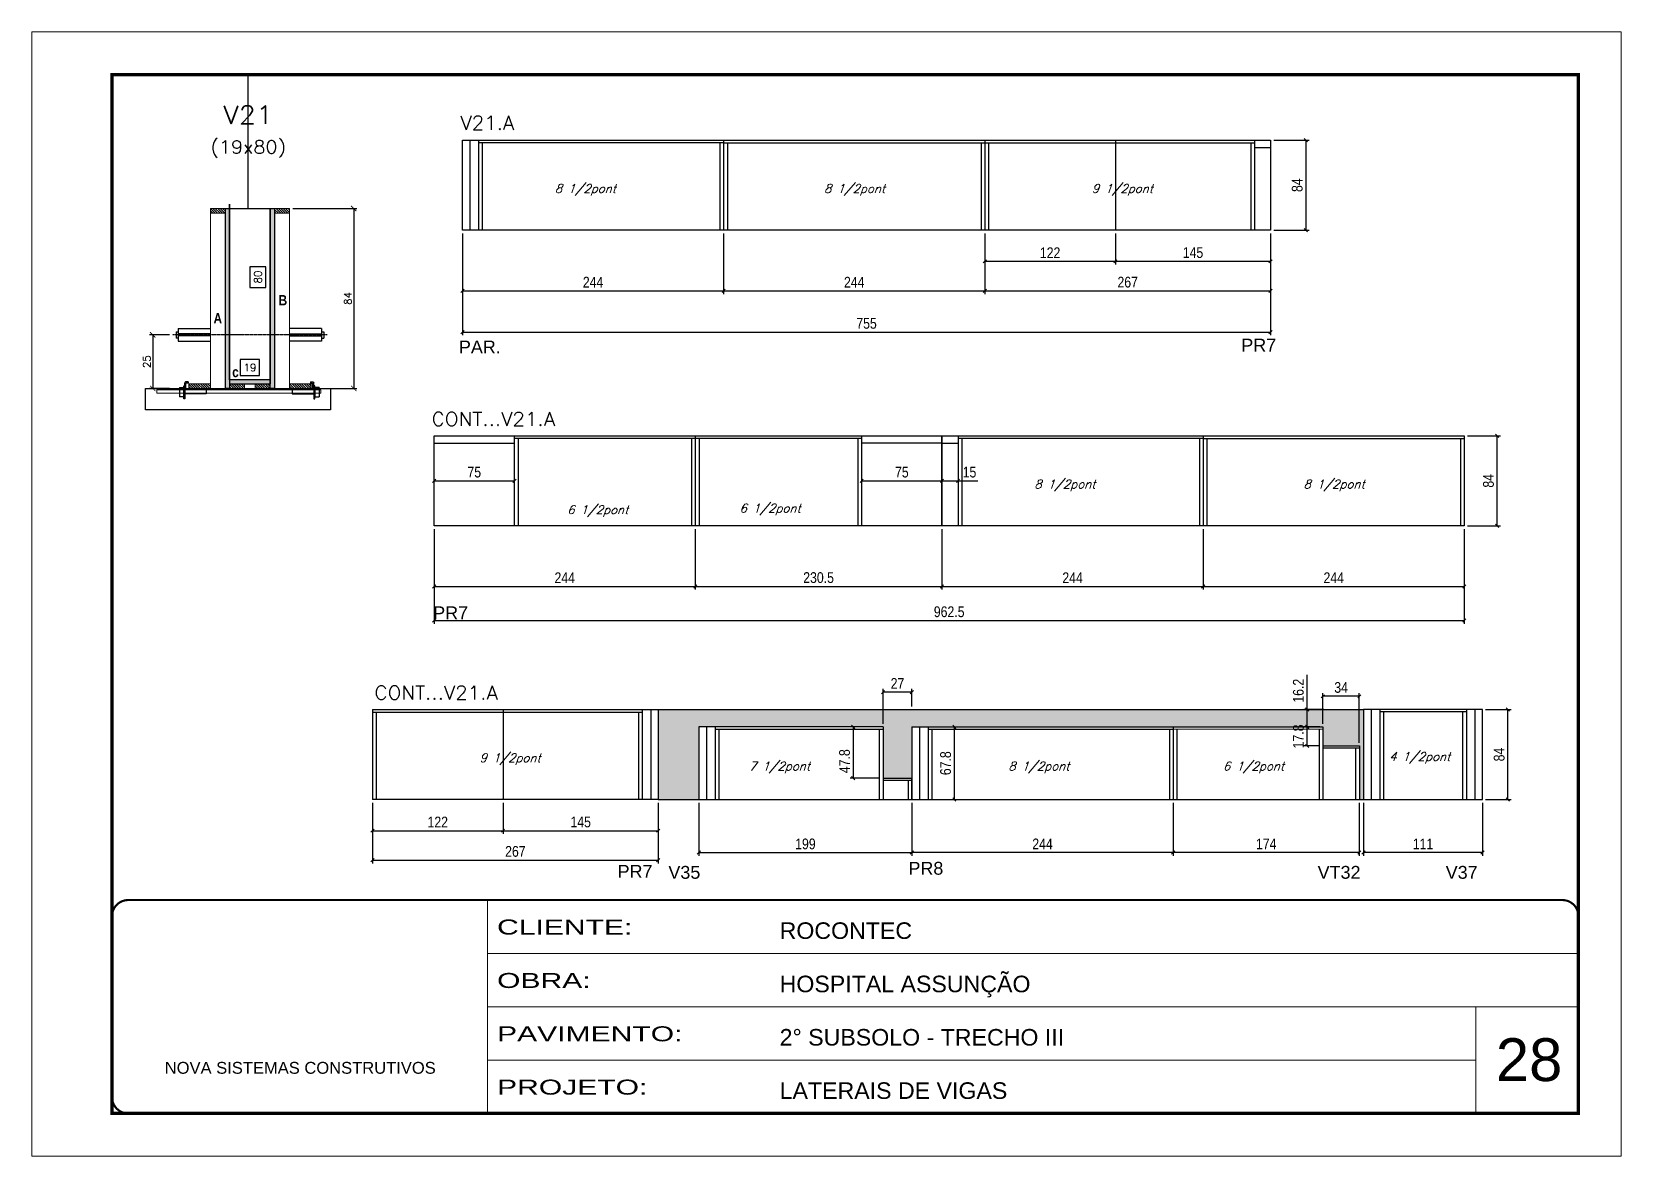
# Model space of a CAD drawing. Extents: x 137137 to 143418, y 10464 to 34486.
# Drawn here: x 141906 to 143391, y 26544 to 27594 of the extents above; entities that cross this region are included whole.
import ezdxf
from ezdxf.enums import TextEntityAlignment as Align

# ---------------------------------------------------------------- set-up
doc = ezdxf.new("R2010")
doc.units = 0
for name, pattern in [('CONTINUO', [0]), ('DASHED', [0.75, 0.5, -0.25]), ('HIDDEN', [0.375, 0.25, -0.125])]:
    doc.linetypes.add(name, pattern=pattern)
doc.layers.add('00-FELIPE', color=2, linetype='Continuous', lineweight=13, plot=False)
for name, color, linetype in [('5', 5, 'Continuous'), ('barrote', 251, 'Continuous'), ('COTA', 241, 'Continuous'), ('Cota Seção (2x)', 4, 'Continuous'), ('cotas', 4, 'Continuous'), ('detalhes', 4, 'Continuous'), ('Painéis', 200, 'Continuous'), ('presilha', 1, 'Continuous'), ('SARR_2.2x7', 40, 'Continuous'), ('SARR_3.5x7', 81, 'Continuous'), ('TENSOR', 3, 'Continuous'), ('texto', 7, 'Continuous'), ('Texto de Titulo', 7, 'Continuous'), ('Texto Qtd Sarr', 242, 'Continuous')]:
    doc.layers.add(name, color=color, linetype=linetype)
for name, color, linetype, lineweight in [('CARIMBO', 255, 'Continuous', 9), ('CONCRETO', 251, 'Continuous', 25), ('Escoras', 2, 'Continuous', 25), ('Folhas', 255, 'Continuous', 9), ('Hachura', 251, 'Continuous', 9), ('Madeira', 126, 'Continuous', 18), ('SARRAFO DE PRESSAO', 251, 'DASHED', 9), ('SCO-___-LAJ', 2, 'Continuous', 0), ('Texto Seção', 7, 'Continuous', 15)]:
    doc.layers.add(name, color=color, linetype=linetype, lineweight=lineweight)
doc.styles.add('ARIAL', font='arial.ttf')
doc.styles.add('COTA TECNICA', font='techl___.ttf', dxfattribs={"height": 10})
doc.styles.add('REGUA-120', font='ROMANS.shx', dxfattribs={"height": 15})
doc.styles.add('Romans', font='romans.shx')
doc.styles.get("Standard").update_dxf_attribs({"font": 'arial.ttf'})
doc.styles.add('TECNICA', font='techb___.ttf', dxfattribs={"height": 10})
doc.styles.add('Tecnologia', font='')
doc.styles.get('Tecnologia').set_extended_font_data('Forgotten Futurist')
doc.dimstyles.new('Cota Seção (2x)', dxfattribs={"dimtxt": 7, "dimasz": 5, "dimexe": 3, "dimexo": 3, "dimgap": 2, "dimtad": 3, "dimdec": 1, "dimlfac": 0.5, "dimzin": 12, "dimdsep": 46, "dimtxsty": 'Romans', "dimblk": 'ARCHTICK', "dimcen": 0, "dimclrd": 4, "dimclre": 4, "dimclrt": 1, "dimadec": 1, "dimazin": 3, "dimtfac": 1, "dimtdec": 1, "dimtmove": 0, "dimatfit": 3, "dimldrblk": 'OBLIQUE', "dimfxl": 1, "dimtolj": 1, "dimtzin": 12, "dimarcsym": 0})
doc.dimstyles.new('Cota Seção interna', dxfattribs={"dimtxt": 7, "dimasz": 6, "dimexe": 0.18, "dimexo": 2, "dimgap": -4, "dimtad": 3, "dimdec": 1, "dimlfac": 0.5, "dimzin": 12, "dimdsep": 46, "dimtxsty": 'Romans', "dimblk": 'ARCHTICK', "dimcen": 0.09, "dimse1": 1, "dimse2": 1, "dimsd1": 1, "dimsd2": 1, "dimclrd": 180, "dimclre": 5, "dimclrt": 1, "dimadec": 0, "dimazin": 3, "dimtfac": 1, "dimtdec": 1, "dimtofl": 0, "dimtmove": 0, "dimatfit": 3, "dimldrblk": 'ARCHTICK', "dimfxl": 1, "dimtolj": 1, "dimtzin": 0, "dimarcsym": 0})
doc.dimstyles.new('PAINEL', dxfattribs={"dimtxt": 10, "dimasz": 3, "dimexe": 3, "dimexo": 3, "dimgap": 3, "dimtad": 1, "dimdec": 1, "dimzin": 12, "dimdsep": 46, "dimtxsty": 'COTA TECNICA', "dimblk1": 'OBLIQUE', "dimblk2": 'OBLIQUE', "dimsah": 1, "dimcen": 0.9, "dimclrd": 4, "dimclre": 4, "dimclrt": 240, "dimadec": 1, "dimazin": 3, "dimtfac": 1, "dimtdec": 1, "dimtmove": 0, "dimatfit": 3, "dimfxl": 1, "dimtolj": 1, "dimtzin": 12, "dimarcsym": 0})

msp = doc.modelspace()

# ---------------------------------------------------------------- texts
at = {"layer": '5', "linetype": 'Continuous'}
for s, p in [('PAR.', (142304.87, 27293.98)), ('PR7', (143035.84, 27295.73)), ('PR7', (142280.83, 27045.76)), ('PR8', (142724.83, 26807.21)), ('PR7', (142453.12, 26804.31)), ('V35', (142500.58, 26803.41)), ('VT32', (143107.16, 26803.41)), ('V37', (143226.83, 26803.41))]:
    msp.add_text(s, height=12, rotation=0.00004, dxfattribs=at).set_placement(p)
at = {"layer": 'CARIMBO', "style": 'ARIAL'}
msp.add_text('28', height=40, dxfattribs=at).set_placement((143273.65, 26614.47))
at = {"layer": 'detalhes', "style": 'TECNICA'}
for s, p in [('B', (142136.45, 27338.86)), ('A', (142075.62, 27322.02)), ('c', (142093.04, 27271.82))]:
    msp.add_text(s, height=9.6, dxfattribs=at).set_placement(p)
at = {"layer": 'texto', "color": 2, "char_height": 8, "attachment_point": 5, "style": 'Romans'}
for s, insert in [('{\\Q19;\\C256;8 1/2pont}', (142423.02, 27446.67)), ('{\\Q19;\\C256;8 1/2pont}', (142674.54, 27446.67)), ('{\\Q19;\\C256;9 1/2pont}', (142924.72, 27446.67)), ('{\\Q19;\\C256;8 1/2pont}', (142871.03, 27170.64)), ('{\\Q19;\\C256;8 1/2pont}', (143122.55, 27170.64)), ('{\\Q19;\\C256;6 1/2pont}', (142434.56, 27146.71)), ('{\\Q19;\\C256;6 1/2pont}', (142595.6, 27148.16)), ('{\\Q19;\\C256;4 1/2pont}', (143202.54, 26916.22)), ('{\\Q19;\\C256;9 1/2pont}', (142352.67, 26915.02)), ('{\\Q19;\\C256;7 1/2pont}', (142604.36, 26907.31)), ('{\\Q19;\\C256;8 1/2pont}', (142846.73, 26907.31)), ('{\\Q19;\\C256;6 1/2pont}', (143047.28, 26907.31))]:
    msp.add_mtext(s, dxfattribs=dict(at, insert=insert))
at = {"layer": 'Texto Seção', "style": 'REGUA-120', "width": 1.05}
for s, p in [('V21.A', (142306.21, 27502.73)), ('CONT...V21.A', (142279.37, 27226.24)), ('CONT...V21.A', (142225.9, 26970.67))]:
    msp.add_text(s, height=13, dxfattribs=at).set_placement(p)

# ---------------------------------------------------------------- blocks, each defined once
blk = doc.blocks.new('9999999999')
at = {"color": 30, "linetype": 'CONTINUO'}
for p, q in [((98564.6, 34230.2), (98564.6, 34429.4)), ((98564.6, 34379.6), (99584, 34379.6)), ((98564.6, 34329.8), (99488, 34329.8)), ((99584, 34329.8), (99488, 34329.8)), ((99488, 34329.8), (99488, 34230.2)), ((98564.6, 34280), (99488, 34280))]:
    blk.add_line(p, q, dxfattribs=at)
at = {"color": 30, "linetype": 'CONTINUO', "const_width": 2}
blk.add_lwpolyline([(99584, 34230.2), (99584, 34414.4, 0.414214), (99569, 34429.4), (98229, 34429.4, 0.414214), (98214, 34414.4), (98214, 34245.2, 0.414214), (98229, 34230.2), (99584, 34230.2)], format="xyb", dxfattribs=at)
at = {"layer": 'Folhas'}
blk.add_lwpolyline([(98139, 34190.2), (99624, 34190.2), (99624, 35240.2), (98139, 35240.2)], close=True, dxfattribs=at)
at = {"layer": 'Folhas', "color": 30, "const_width": 3}
blk.add_lwpolyline([(98214, 34230.2), (99584, 34230.2), (99584, 35200.2), (98214, 35200.2)], close=True, dxfattribs=at)
at = {"color": 7, "linetype": 'Continuous', "ltscale": 5, "style": 'ARIAL'}
for s, height, p in [('ROCONTEC', 15.48, (98837.7, 34393.1)), ('HOSPITAL ASSUNÇÃO', 15.483, (98837.7, 34343.3)), ('2° SUBSOLO - TRECHO III', 15.483, (98837.7, 34293.5)), ('NOVA SISTEMAS CONSTRUTIVOS', 11.059, (98263.2, 34267.2)), ('LATERAIS DE VIGAS', 15.483, (98837.7, 34243.7))]:
    blk.add_text(s, height=height, dxfattribs=at).set_placement(p)
at = {"layer": 'Folhas', "color": 7, "style": 'Tecnologia', "width": 1.5}
for s, p in [('CLIENTE:', (98573.7, 34397.2)), ('OBRA:', (98573.7, 34347.3)), ('PAVIMENTO:', (98573.7, 34297.5)), ('PROJETO:', (98573.7, 34247.7))]:
    blk.add_text(s, height=14, dxfattribs=at).set_placement(p)
blk = doc.blocks.new('_Oblique')
at = {"color": 0, "linetype": 'ByBlock', "lineweight": -2}
blk.add_line((-0.5, -0.5), (0.5, 0.5), dxfattribs=at)
blk = doc.blocks.new('*D613')
at = {"layer": 'Defpoints', "color": 0, "linetype": 'ByBlock', "transparency": 16777216}
for p in [(142529.1, 26877.4), (142728.1, 26877.4), (142728.1, 26827.9)]:
    blk.add_point(p, dxfattribs=at)
at = {"layer": 'Escoras', "color": 4, "linetype": 'ByBlock', "lineweight": -2, "transparency": 16777216}
for p, q in [((142529.1, 26874.4), (142529.1, 26824.9)), ((142728.1, 26874.4), (142728.1, 26824.9)), ((142529.1, 26827.9), (142728.1, 26827.9))]:
    blk.add_line(p, q, dxfattribs=at)
at = {"layer": 'Escoras', "color": 4, "linetype": 'ByBlock', "lineweight": -2, "transparency": 16777216, "xscale": 3, "yscale": 3, "zscale": 3, "rotation": 180}
blk.add_blockref('_Oblique', (142529.1, 26827.9), dxfattribs=at)
at = {"layer": 'Escoras', "color": 4, "linetype": 'ByBlock', "lineweight": -2, "transparency": 16777216, "xscale": 3, "yscale": 3, "zscale": 3}
blk.add_blockref('_Oblique', (142728.1, 26827.9), dxfattribs=at)
at = {"layer": 'Escoras', "color": 240, "linetype": 'ByBlock', "transparency": 16777216, "insert": (142628.6, 26835.9), "char_height": 10, "attachment_point": 5, "style": 'COTA TECNICA'}
blk.add_mtext('\\A1;199', dxfattribs=at)
blk = doc.blocks.new('*D614')
at = {"layer": 'Defpoints', "color": 0, "linetype": 'ByBlock', "transparency": 16777216}
for p in [(142701.1, 26945.2), (142673.3, 26897.4), (142701.1, 26897.4)]:
    blk.add_point(p, dxfattribs=at)
at = {"layer": 'Escoras', "color": 4, "linetype": 'ByBlock', "lineweight": -2, "transparency": 16777216}
for p, q in [((142698.1, 26945.2), (142670.3, 26945.2)), ((142673.3, 26945.2), (142673.3, 26897.4)), ((142698.1, 26897.4), (142670.3, 26897.4))]:
    blk.add_line(p, q, dxfattribs=at)
at = {"layer": 'Escoras', "color": 4, "linetype": 'ByBlock', "lineweight": -2, "transparency": 16777216, "xscale": 3, "yscale": 3, "zscale": 3}
for p, rotation in [((142673.3, 26945.2), 90), ((142673.3, 26897.4), 270)]:
    blk.add_blockref('_Oblique', p, dxfattribs=dict(at, rotation=rotation))
at = {"layer": 'Escoras', "color": 240, "linetype": 'ByBlock', "transparency": 16777216, "insert": (142665.2, 26913.2), "char_height": 10, "attachment_point": 5, "rotation": 90, "style": 'COTA TECNICA'}
blk.add_mtext('\\A1;47.8', dxfattribs=at)
blk = doc.blocks.new('*D105')
at = {"layer": 'Defpoints', "color": 0, "linetype": 'ByBlock', "transparency": 16777216}
for p in [(142701.1, 26977.7), (142728.1, 26961.4), (142701.1, 26945.2)]:
    blk.add_point(p, dxfattribs=at)
at = {"layer": 'Escoras', "color": 4, "linetype": 'ByBlock', "lineweight": -2, "transparency": 16777216}
for p, q in [((142701.1, 26948.2), (142701.1, 26980.7)), ((142728.1, 26977.7), (142701.1, 26977.7)), ((142728.1, 26964.4), (142728.1, 26980.7))]:
    blk.add_line(p, q, dxfattribs=at)
at = {"layer": 'Escoras', "color": 4, "linetype": 'ByBlock', "lineweight": -2, "transparency": 16777216, "xscale": 3, "yscale": 3, "zscale": 3, "rotation": 180}
blk.add_blockref('_Oblique', (142701.1, 26977.7), dxfattribs=at)
at = {"layer": 'Escoras', "color": 4, "linetype": 'ByBlock', "lineweight": -2, "transparency": 16777216, "xscale": 3, "yscale": 3, "zscale": 3}
blk.add_blockref('_Oblique', (142728.1, 26977.7), dxfattribs=at)
at = {"layer": 'Escoras', "color": 240, "linetype": 'ByBlock', "transparency": 16777216, "insert": (142714.6, 26985.8), "char_height": 10, "attachment_point": 5, "style": 'COTA TECNICA'}
blk.add_mtext('\\A1;27', dxfattribs=at)
blk = doc.blocks.new('*D615')
at = {"layer": 'Defpoints', "color": 0, "linetype": 'ByBlock', "transparency": 16777216}
for p in [(143112.1, 26973.8), (143112.1, 26945.2), (143146.1, 26927.4)]:
    blk.add_point(p, dxfattribs=at)
at = {"layer": 'Escoras', "color": 4, "linetype": 'ByBlock', "lineweight": -2, "transparency": 16777216}
for p, q in [((143112.1, 26948.2), (143112.1, 26976.8)), ((143146.1, 26973.8), (143112.1, 26973.8)), ((143146.1, 26930.4), (143146.1, 26976.8))]:
    blk.add_line(p, q, dxfattribs=at)
at = {"layer": 'Escoras', "color": 4, "linetype": 'ByBlock', "lineweight": -2, "transparency": 16777216, "xscale": 3, "yscale": 3, "zscale": 3, "rotation": 180}
blk.add_blockref('_Oblique', (143112.1, 26973.8), dxfattribs=at)
at = {"layer": 'Escoras', "color": 4, "linetype": 'ByBlock', "lineweight": -2, "transparency": 16777216, "xscale": 3, "yscale": 3, "zscale": 3}
blk.add_blockref('_Oblique', (143146.1, 26973.8), dxfattribs=at)
at = {"layer": 'Escoras', "color": 240, "linetype": 'ByBlock', "transparency": 16777216, "insert": (143129.1, 26982), "char_height": 10, "attachment_point": 5, "style": 'COTA TECNICA'}
blk.add_mtext('\\A1;34', dxfattribs=at)
blk = doc.blocks.new('*D616')
at = {"layer": 'Defpoints', "color": 0, "linetype": 'ByBlock', "transparency": 16777216}
for p in [(142728.1, 26877.4), (142972.1, 26877.4), (142728.1, 26827.9)]:
    blk.add_point(p, dxfattribs=at)
at = {"layer": 'Escoras', "color": 4, "linetype": 'ByBlock', "lineweight": -2, "transparency": 16777216}
for p, q in [((142728.1, 26874.4), (142728.1, 26824.9)), ((142972.1, 26874.4), (142972.1, 26824.9)), ((142972.1, 26827.9), (142728.1, 26827.9))]:
    blk.add_line(p, q, dxfattribs=at)
at = {"layer": 'Escoras', "color": 4, "linetype": 'ByBlock', "lineweight": -2, "transparency": 16777216, "xscale": 3, "yscale": 3, "zscale": 3, "rotation": 180}
blk.add_blockref('_Oblique', (142728.1, 26827.9), dxfattribs=at)
at = {"layer": 'Escoras', "color": 4, "linetype": 'ByBlock', "lineweight": -2, "transparency": 16777216, "xscale": 3, "yscale": 3, "zscale": 3}
blk.add_blockref('_Oblique', (142972.1, 26827.9), dxfattribs=at)
at = {"layer": 'Escoras', "color": 240, "linetype": 'ByBlock', "transparency": 16777216, "insert": (142850.1, 26835.9), "char_height": 10, "attachment_point": 5, "style": 'COTA TECNICA'}
blk.add_mtext('\\A1;244', dxfattribs=at)
blk = doc.blocks.new('*D106')
at = {"layer": 'Defpoints', "color": 0, "linetype": 'ByBlock', "transparency": 16777216}
for p in [(142972.1, 26877.4), (143146.1, 26877.4), (142972.1, 26827.9)]:
    blk.add_point(p, dxfattribs=at)
at = {"layer": 'Escoras', "color": 4, "linetype": 'ByBlock', "lineweight": -2, "transparency": 16777216}
for p, q in [((142972.1, 26874.4), (142972.1, 26824.9)), ((143146.1, 26874.4), (143146.1, 26824.9)), ((143146.1, 26827.9), (142972.1, 26827.9))]:
    blk.add_line(p, q, dxfattribs=at)
at = {"layer": 'Escoras', "color": 4, "linetype": 'ByBlock', "lineweight": -2, "transparency": 16777216, "xscale": 3, "yscale": 3, "zscale": 3, "rotation": 180}
blk.add_blockref('_Oblique', (142972.1, 26827.9), dxfattribs=at)
at = {"layer": 'Escoras', "color": 4, "linetype": 'ByBlock', "lineweight": -2, "transparency": 16777216, "xscale": 3, "yscale": 3, "zscale": 3}
blk.add_blockref('_Oblique', (143146.1, 26827.9), dxfattribs=at)
at = {"layer": 'Escoras', "color": 240, "linetype": 'ByBlock', "transparency": 16777216, "insert": (143059.1, 26835.9), "char_height": 10, "attachment_point": 5, "style": 'COTA TECNICA'}
blk.add_mtext('\\A1;174', dxfattribs=at)
blk = doc.blocks.new('*D617')
at = {"layer": 'Defpoints', "color": 0, "linetype": 'ByBlock', "transparency": 16777216}
for p in [(143150.1, 26877.4), (143261.1, 26877.4), (143150.1, 26827.9)]:
    blk.add_point(p, dxfattribs=at)
at = {"layer": 'Escoras', "color": 4, "linetype": 'ByBlock', "lineweight": -2, "transparency": 16777216}
for p, q in [((143150.1, 26874.4), (143150.1, 26824.9)), ((143261.1, 26874.4), (143261.1, 26824.9)), ((143261.1, 26827.9), (143150.1, 26827.9))]:
    blk.add_line(p, q, dxfattribs=at)
at = {"layer": 'Escoras', "color": 4, "linetype": 'ByBlock', "lineweight": -2, "transparency": 16777216, "xscale": 3, "yscale": 3, "zscale": 3, "rotation": 180}
blk.add_blockref('_Oblique', (143150.1, 26827.9), dxfattribs=at)
at = {"layer": 'Escoras', "color": 4, "linetype": 'ByBlock', "lineweight": -2, "transparency": 16777216, "xscale": 3, "yscale": 3, "zscale": 3}
blk.add_blockref('_Oblique', (143261.1, 26827.9), dxfattribs=at)
at = {"layer": 'Escoras', "color": 240, "linetype": 'ByBlock', "transparency": 16777216, "insert": (143205.6, 26835.9), "char_height": 10, "attachment_point": 5, "style": 'COTA TECNICA'}
blk.add_mtext('\\A1;111', dxfattribs=at)
blk = doc.blocks.new('*D618')
at = {"layer": 'Defpoints', "color": 0, "linetype": 'ByBlock', "transparency": 16777216}
for p in [(143261.1, 26961.4), (143284.9, 26961.4), (143261.1, 26877.4)]:
    blk.add_point(p, dxfattribs=at)
at = {"layer": 'Escoras', "color": 4, "linetype": 'ByBlock', "lineweight": -2, "transparency": 16777216}
for p, q in [((143264.1, 26961.4), (143287.9, 26961.4)), ((143284.9, 26877.4), (143284.9, 26961.4)), ((143264.1, 26877.4), (143287.9, 26877.4))]:
    blk.add_line(p, q, dxfattribs=at)
at = {"layer": 'Escoras', "color": 4, "linetype": 'ByBlock', "lineweight": -2, "transparency": 16777216, "xscale": 3, "yscale": 3, "zscale": 3}
for p, rotation in [((143284.9, 26961.4), 90), ((143284.9, 26877.4), 270)]:
    blk.add_blockref('_Oblique', p, dxfattribs=dict(at, rotation=rotation))
at = {"layer": 'Escoras', "color": 240, "linetype": 'ByBlock', "transparency": 16777216, "insert": (143276.8, 26919.4), "char_height": 10, "attachment_point": 5, "rotation": 90, "style": 'COTA TECNICA'}
blk.add_mtext('\\A1;84', dxfattribs=at)
blk = doc.blocks.new('*D619')
at = {"layer": 'Defpoints', "color": 0, "linetype": 'ByBlock', "transparency": 16777216}
for p in [(143097.3, 26945.2), (143112.1, 26945.2), (143112.1, 26927.4)]:
    blk.add_point(p, dxfattribs=at)
at = {"layer": 'Escoras', "color": 4, "linetype": 'ByBlock', "lineweight": -2, "transparency": 16777216}
for p, q in [((143109.1, 26945.2), (143094.3, 26945.2)), ((143097.3, 26927.4), (143097.3, 26945.2)), ((143109.1, 26927.4), (143094.3, 26927.4))]:
    blk.add_line(p, q, dxfattribs=at)
at = {"layer": 'Escoras', "color": 4, "linetype": 'ByBlock', "lineweight": -2, "transparency": 16777216, "xscale": 3, "yscale": 3, "zscale": 3}
for p, rotation in [((143097.3, 26945.2), 90), ((143097.3, 26927.4), 270)]:
    blk.add_blockref('_Oblique', p, dxfattribs=dict(at, rotation=rotation))
at = {"layer": 'Escoras', "color": 240, "linetype": 'ByBlock', "transparency": 16777216, "insert": (143089.2, 26936.3), "char_height": 10, "attachment_point": 5, "rotation": 90, "style": 'COTA TECNICA'}
blk.add_mtext('\\A1;17.8', dxfattribs=at)
blk = doc.blocks.new('*D620')
at = {"layer": 'Defpoints', "color": 0, "linetype": 'ByBlock', "transparency": 16777216}
for p in [(142728.1, 26945.2), (142728.1, 26877.4), (142767.7, 26877.4)]:
    blk.add_point(p, dxfattribs=at)
at = {"layer": 'Escoras', "color": 4, "linetype": 'ByBlock', "lineweight": -2, "transparency": 16777216}
for p, q in [((142731.1, 26945.2), (142770.7, 26945.2)), ((142767.7, 26945.2), (142767.7, 26877.4)), ((142731.1, 26877.4), (142770.7, 26877.4))]:
    blk.add_line(p, q, dxfattribs=at)
at = {"layer": 'Escoras', "color": 4, "linetype": 'ByBlock', "lineweight": -2, "transparency": 16777216, "xscale": 3, "yscale": 3, "zscale": 3}
for p, rotation in [((142767.7, 26945.2), 90), ((142767.7, 26877.4), 270)]:
    blk.add_blockref('_Oblique', p, dxfattribs=dict(at, rotation=rotation))
at = {"layer": 'Escoras', "color": 240, "linetype": 'ByBlock', "transparency": 16777216, "insert": (142759.6, 26911.3), "char_height": 10, "attachment_point": 5, "rotation": 90, "style": 'COTA TECNICA'}
blk.add_mtext('\\A1;67.8', dxfattribs=at)
blk = doc.blocks.new('*D621')
at = {"layer": 'Defpoints', "color": 0, "linetype": 'ByBlock', "transparency": 16777216}
for p in [(143097.3, 26961.4), (143116.1, 26961.4), (143112.1, 26945.2)]:
    blk.add_point(p, dxfattribs=at)
at = {"layer": 'Escoras', "color": 4, "linetype": 'ByBlock', "lineweight": -2, "transparency": 16777216}
for p, q in [((143097.3, 26961.4), (143097.3, 26993.7)), ((143113.1, 26961.4), (143094.3, 26961.4)), ((143097.3, 26945.2), (143097.3, 26961.4)), ((143109.1, 26945.2), (143094.3, 26945.2))]:
    blk.add_line(p, q, dxfattribs=at)
at = {"layer": 'Escoras', "color": 4, "linetype": 'ByBlock', "lineweight": -2, "transparency": 16777216, "xscale": 3, "yscale": 3, "zscale": 3}
for p, rotation in [((143097.3, 26961.4), 90), ((143097.3, 26945.2), 270)]:
    blk.add_blockref('_Oblique', p, dxfattribs=dict(at, rotation=rotation))
at = {"layer": 'Escoras', "color": 240, "linetype": 'ByBlock', "transparency": 16777216, "insert": (143089.2, 26979), "char_height": 10, "attachment_point": 5, "rotation": 90, "style": 'COTA TECNICA'}
blk.add_mtext('\\A1;16.2', dxfattribs=at)
blk = doc.blocks.new('*D107')
at = {"layer": 'cotas', "color": 4, "linetype": 'ByBlock', "lineweight": -2, "transparency": 16777216}
for p, q in [((142281.7, 27130), (142281.7, 27073.4)), ((142525.7, 27130), (142525.7, 27073.4)), ((142281.7, 27076.4), (142525.7, 27076.4))]:
    blk.add_line(p, q, dxfattribs=at)
at = {"layer": 'Defpoints', "color": 0, "linetype": 'ByBlock', "transparency": 16777216}
for p in [(142281.7, 27133), (142525.7, 27133), (142525.7, 27076.4)]:
    blk.add_point(p, dxfattribs=at)
at = {"layer": 'cotas', "color": 4, "linetype": 'ByBlock', "lineweight": -2, "transparency": 16777216, "xscale": 3, "yscale": 3, "zscale": 3, "rotation": 180}
blk.add_blockref('_Oblique', (142281.7, 27076.4), dxfattribs=at)
at = {"layer": 'cotas', "color": 4, "linetype": 'ByBlock', "lineweight": -2, "transparency": 16777216, "xscale": 3, "yscale": 3, "zscale": 3}
blk.add_blockref('_Oblique', (142525.7, 27076.4), dxfattribs=at)
at = {"layer": 'cotas', "color": 240, "linetype": 'ByBlock', "transparency": 16777216, "insert": (142403.7, 27084.5), "char_height": 10, "attachment_point": 5, "style": 'COTA TECNICA'}
blk.add_mtext('\\A1;244', dxfattribs=at)
blk = doc.blocks.new('*D603')
at = {"layer": 'Defpoints', "color": 0, "linetype": 'ByBlock', "transparency": 16777216}
for p in [(142525.7, 27133), (142756.2, 27133), (142756.2, 27076.4)]:
    blk.add_point(p, dxfattribs=at)
at = {"layer": 'Escoras', "color": 4, "linetype": 'ByBlock', "lineweight": -2, "transparency": 16777216}
for p, q in [((142525.7, 27130), (142525.7, 27073.4)), ((142756.2, 27130), (142756.2, 27073.4)), ((142525.7, 27076.4), (142756.2, 27076.4))]:
    blk.add_line(p, q, dxfattribs=at)
at = {"layer": 'Escoras', "color": 4, "linetype": 'ByBlock', "lineweight": -2, "transparency": 16777216, "xscale": 3, "yscale": 3, "zscale": 3, "rotation": 180}
blk.add_blockref('_Oblique', (142525.7, 27076.4), dxfattribs=at)
at = {"layer": 'Escoras', "color": 4, "linetype": 'ByBlock', "lineweight": -2, "transparency": 16777216, "xscale": 3, "yscale": 3, "zscale": 3}
blk.add_blockref('_Oblique', (142756.2, 27076.4), dxfattribs=at)
at = {"layer": 'Escoras', "color": 240, "linetype": 'ByBlock', "transparency": 16777216, "insert": (142640.9, 27084.6), "char_height": 10, "attachment_point": 5, "style": 'COTA TECNICA'}
blk.add_mtext('\\A1;230.5', dxfattribs=at)
blk = doc.blocks.new('*D96')
at = {"layer": 'cotas', "color": 4, "linetype": 'ByBlock', "lineweight": -2, "transparency": 16777216}
for p, q in [((142308.2, 27406.1), (142308.2, 27349.4)), ((142552.2, 27406.1), (142552.2, 27349.4)), ((142308.2, 27352.4), (142552.2, 27352.4))]:
    blk.add_line(p, q, dxfattribs=at)
at = {"layer": 'Defpoints', "color": 0, "linetype": 'ByBlock', "transparency": 16777216}
for p in [(142308.2, 27409.1), (142552.2, 27409.1), (142552.2, 27352.4)]:
    blk.add_point(p, dxfattribs=at)
at = {"layer": 'cotas', "color": 4, "linetype": 'ByBlock', "lineweight": -2, "transparency": 16777216, "xscale": 3, "yscale": 3, "zscale": 3, "rotation": 180}
blk.add_blockref('_Oblique', (142308.2, 27352.4), dxfattribs=at)
at = {"layer": 'cotas', "color": 4, "linetype": 'ByBlock', "lineweight": -2, "transparency": 16777216, "xscale": 3, "yscale": 3, "zscale": 3}
blk.add_blockref('_Oblique', (142552.2, 27352.4), dxfattribs=at)
at = {"layer": 'cotas', "color": 240, "linetype": 'ByBlock', "transparency": 16777216, "insert": (142430.2, 27360.5), "char_height": 10, "attachment_point": 5, "style": 'COTA TECNICA'}
blk.add_mtext('\\A1;244', dxfattribs=at)
blk = doc.blocks.new('*D604')
at = {"layer": 'Defpoints', "color": 0, "linetype": 'ByBlock', "transparency": 16777216}
for p in [(142796.2, 27409.1), (143063.2, 27409.1), (143063.2, 27352.4)]:
    blk.add_point(p, dxfattribs=at)
at = {"layer": 'Escoras', "color": 4, "linetype": 'ByBlock', "lineweight": -2, "transparency": 16777216}
for p, q in [((142796.2, 27406.1), (142796.2, 27349.4)), ((143063.2, 27406.1), (143063.2, 27349.4)), ((142796.2, 27352.4), (143063.2, 27352.4))]:
    blk.add_line(p, q, dxfattribs=at)
at = {"layer": 'Escoras', "color": 4, "linetype": 'ByBlock', "lineweight": -2, "transparency": 16777216, "xscale": 3, "yscale": 3, "zscale": 3, "rotation": 180}
blk.add_blockref('_Oblique', (142796.2, 27352.4), dxfattribs=at)
at = {"layer": 'Escoras', "color": 4, "linetype": 'ByBlock', "lineweight": -2, "transparency": 16777216, "xscale": 3, "yscale": 3, "zscale": 3}
blk.add_blockref('_Oblique', (143063.2, 27352.4), dxfattribs=at)
at = {"layer": 'Escoras', "color": 240, "linetype": 'ByBlock', "transparency": 16777216, "insert": (142929.7, 27360.5), "char_height": 10, "attachment_point": 5, "style": 'COTA TECNICA'}
blk.add_mtext('\\A1;267', dxfattribs=at)
blk = doc.blocks.new('*D97')
at = {"layer": 'Defpoints', "color": 0, "linetype": 'ByBlock', "transparency": 16777216}
for p in [(142308.2, 27409.1), (143063.2, 27409.1), (143063.2, 27313.9)]:
    blk.add_point(p, dxfattribs=at)
at = {"layer": 'Escoras', "color": 4, "linetype": 'ByBlock', "lineweight": -2, "transparency": 16777216}
for p, q in [((142308.2, 27406.1), (142308.2, 27310.9)), ((143063.2, 27406.1), (143063.2, 27310.9)), ((142308.2, 27313.9), (143063.2, 27313.9))]:
    blk.add_line(p, q, dxfattribs=at)
at = {"layer": 'Escoras', "color": 4, "linetype": 'ByBlock', "lineweight": -2, "transparency": 16777216, "xscale": 3, "yscale": 3, "zscale": 3, "rotation": 180}
blk.add_blockref('_Oblique', (142308.2, 27313.9), dxfattribs=at)
at = {"layer": 'Escoras', "color": 4, "linetype": 'ByBlock', "lineweight": -2, "transparency": 16777216, "xscale": 3, "yscale": 3, "zscale": 3}
blk.add_blockref('_Oblique', (143063.2, 27313.9), dxfattribs=at)
at = {"layer": 'Escoras', "color": 240, "linetype": 'ByBlock', "transparency": 16777216, "insert": (142685.7, 27322), "char_height": 10, "attachment_point": 5, "style": 'COTA TECNICA'}
blk.add_mtext('\\A1;755', dxfattribs=at)
blk = doc.blocks.new('*D605')
at = {"layer": 'Defpoints', "color": 0, "linetype": 'ByBlock', "transparency": 16777216}
for p in [(143063.2, 27493.1), (143063.2, 27409.1), (143096.2, 27409.1)]:
    blk.add_point(p, dxfattribs=at)
at = {"layer": 'Escoras', "color": 4, "linetype": 'ByBlock', "lineweight": -2, "transparency": 16777216}
for p, q in [((143066.2, 27493.1), (143099.2, 27493.1)), ((143096.2, 27493.1), (143096.2, 27409.1)), ((143066.2, 27409.1), (143099.2, 27409.1))]:
    blk.add_line(p, q, dxfattribs=at)
at = {"layer": 'Escoras', "color": 4, "linetype": 'ByBlock', "lineweight": -2, "transparency": 16777216, "xscale": 3, "yscale": 3, "zscale": 3}
for p, rotation in [((143096.2, 27493.1), 90), ((143096.2, 27409.1), 270)]:
    blk.add_blockref('_Oblique', p, dxfattribs=dict(at, rotation=rotation))
at = {"layer": 'Escoras', "color": 240, "linetype": 'ByBlock', "transparency": 16777216, "insert": (143088.1, 27451.1), "char_height": 10, "attachment_point": 5, "rotation": 90, "style": 'COTA TECNICA'}
blk.add_mtext('\\A1;84', dxfattribs=at)
blk = doc.blocks.new('*D606')
at = {"layer": 'Defpoints', "color": 0, "linetype": 'ByBlock', "transparency": 16777216}
for p in [(142796.2, 27409.1), (142918.2, 27409.1), (142918.2, 27380)]:
    blk.add_point(p, dxfattribs=at)
at = {"layer": 'Escoras', "color": 4, "linetype": 'ByBlock', "lineweight": -2, "transparency": 16777216}
for p, q in [((142796.2, 27406.1), (142796.2, 27377)), ((142918.2, 27406.1), (142918.2, 27377)), ((142796.2, 27380), (142918.2, 27380))]:
    blk.add_line(p, q, dxfattribs=at)
at = {"layer": 'Escoras', "color": 4, "linetype": 'ByBlock', "lineweight": -2, "transparency": 16777216, "xscale": 3, "yscale": 3, "zscale": 3, "rotation": 180}
blk.add_blockref('_Oblique', (142796.2, 27380), dxfattribs=at)
at = {"layer": 'Escoras', "color": 4, "linetype": 'ByBlock', "lineweight": -2, "transparency": 16777216, "xscale": 3, "yscale": 3, "zscale": 3}
blk.add_blockref('_Oblique', (142918.2, 27380), dxfattribs=at)
at = {"layer": 'Escoras', "color": 240, "linetype": 'ByBlock', "transparency": 16777216, "insert": (142857.2, 27388), "char_height": 10, "attachment_point": 5, "style": 'COTA TECNICA'}
blk.add_mtext('\\A1;122', dxfattribs=at)
blk = doc.blocks.new('*D98')
at = {"layer": 'Defpoints', "color": 0, "linetype": 'ByBlock', "transparency": 16777216}
for p in [(142918.2, 27409.1), (143063.2, 27409.1), (143063.2, 27380)]:
    blk.add_point(p, dxfattribs=at)
at = {"layer": 'Escoras', "color": 4, "linetype": 'ByBlock', "lineweight": -2, "transparency": 16777216}
for p, q in [((142918.2, 27406.1), (142918.2, 27377)), ((143063.2, 27406.1), (143063.2, 27377)), ((142918.2, 27380), (143063.2, 27380))]:
    blk.add_line(p, q, dxfattribs=at)
at = {"layer": 'Escoras', "color": 4, "linetype": 'ByBlock', "lineweight": -2, "transparency": 16777216, "xscale": 3, "yscale": 3, "zscale": 3, "rotation": 180}
blk.add_blockref('_Oblique', (142918.2, 27380), dxfattribs=at)
at = {"layer": 'Escoras', "color": 4, "linetype": 'ByBlock', "lineweight": -2, "transparency": 16777216, "xscale": 3, "yscale": 3, "zscale": 3}
blk.add_blockref('_Oblique', (143063.2, 27380), dxfattribs=at)
at = {"layer": 'Escoras', "color": 240, "linetype": 'ByBlock', "transparency": 16777216, "insert": (142990.7, 27388.1), "char_height": 10, "attachment_point": 5, "style": 'COTA TECNICA'}
blk.add_mtext('\\A1;145', dxfattribs=at)
blk = doc.blocks.new('*D607')
at = {"layer": 'Defpoints', "color": 0, "linetype": 'ByBlock', "transparency": 16777216}
for p in [(142552.2, 27409.1), (142796.2, 27409.1), (142796.2, 27352.4)]:
    blk.add_point(p, dxfattribs=at)
at = {"layer": 'Escoras', "color": 4, "linetype": 'ByBlock', "lineweight": -2, "transparency": 16777216}
for p, q in [((142552.2, 27406.1), (142552.2, 27349.4)), ((142796.2, 27406.1), (142796.2, 27349.4)), ((142552.2, 27352.4), (142796.2, 27352.4))]:
    blk.add_line(p, q, dxfattribs=at)
at = {"layer": 'Escoras', "color": 4, "linetype": 'ByBlock', "lineweight": -2, "transparency": 16777216, "xscale": 3, "yscale": 3, "zscale": 3, "rotation": 180}
blk.add_blockref('_Oblique', (142552.2, 27352.4), dxfattribs=at)
at = {"layer": 'Escoras', "color": 4, "linetype": 'ByBlock', "lineweight": -2, "transparency": 16777216, "xscale": 3, "yscale": 3, "zscale": 3}
blk.add_blockref('_Oblique', (142796.2, 27352.4), dxfattribs=at)
at = {"layer": 'Escoras', "color": 240, "linetype": 'ByBlock', "transparency": 16777216, "insert": (142674.2, 27360.5), "char_height": 10, "attachment_point": 5, "style": 'COTA TECNICA'}
blk.add_mtext('\\A1;244', dxfattribs=at)
blk = doc.blocks.new('*D99')
at = {"layer": 'cotas', "color": 4, "linetype": 'ByBlock', "lineweight": -2, "transparency": 16777216}
for p, q in [((142756.2, 27130), (142756.2, 27073.4)), ((143000.2, 27130), (143000.2, 27073.4)), ((142756.2, 27076.4), (143000.2, 27076.4))]:
    blk.add_line(p, q, dxfattribs=at)
at = {"layer": 'Defpoints', "color": 0, "linetype": 'ByBlock', "transparency": 16777216}
for p in [(142756.2, 27133), (143000.2, 27133), (143000.2, 27076.4)]:
    blk.add_point(p, dxfattribs=at)
at = {"layer": 'cotas', "color": 4, "linetype": 'ByBlock', "lineweight": -2, "transparency": 16777216, "xscale": 3, "yscale": 3, "zscale": 3, "rotation": 180}
blk.add_blockref('_Oblique', (142756.2, 27076.4), dxfattribs=at)
at = {"layer": 'cotas', "color": 4, "linetype": 'ByBlock', "lineweight": -2, "transparency": 16777216, "xscale": 3, "yscale": 3, "zscale": 3}
blk.add_blockref('_Oblique', (143000.2, 27076.4), dxfattribs=at)
at = {"layer": 'cotas', "color": 240, "linetype": 'ByBlock', "transparency": 16777216, "insert": (142878.2, 27084.5), "char_height": 10, "attachment_point": 5, "style": 'COTA TECNICA'}
blk.add_mtext('\\A1;244', dxfattribs=at)
blk = doc.blocks.new('*D608')
at = {"layer": 'Defpoints', "color": 0, "linetype": 'ByBlock', "transparency": 16777216}
for p in [(142224.1, 26877.4), (142491.1, 26877.4), (142491.1, 26820.8)]:
    blk.add_point(p, dxfattribs=at)
at = {"layer": 'Escoras', "color": 4, "linetype": 'ByBlock', "lineweight": -2, "transparency": 16777216}
for p, q in [((142224.1, 26874.4), (142224.1, 26817.8)), ((142491.1, 26874.4), (142491.1, 26817.8)), ((142224.1, 26820.8), (142491.1, 26820.8))]:
    blk.add_line(p, q, dxfattribs=at)
at = {"layer": 'Escoras', "color": 4, "linetype": 'ByBlock', "lineweight": -2, "transparency": 16777216, "xscale": 3, "yscale": 3, "zscale": 3, "rotation": 180}
blk.add_blockref('_Oblique', (142224.1, 26820.8), dxfattribs=at)
at = {"layer": 'Escoras', "color": 4, "linetype": 'ByBlock', "lineweight": -2, "transparency": 16777216, "xscale": 3, "yscale": 3, "zscale": 3}
blk.add_blockref('_Oblique', (142491.1, 26820.8), dxfattribs=at)
at = {"layer": 'Escoras', "color": 240, "linetype": 'ByBlock', "transparency": 16777216, "insert": (142357.6, 26828.9), "char_height": 10, "attachment_point": 5, "style": 'COTA TECNICA'}
blk.add_mtext('\\A1;267', dxfattribs=at)
blk = doc.blocks.new('*D100')
at = {"layer": 'Defpoints', "color": 0, "linetype": 'ByBlock', "transparency": 16777216}
for p in [(142346.1, 26877.4), (142491.1, 26877.4), (142491.1, 26848.3)]:
    blk.add_point(p, dxfattribs=at)
at = {"layer": 'Escoras', "color": 4, "linetype": 'ByBlock', "lineweight": -2, "transparency": 16777216}
for p, q in [((142346.1, 26874.4), (142346.1, 26845.3)), ((142491.1, 26874.4), (142491.1, 26845.3)), ((142346.1, 26848.3), (142491.1, 26848.3))]:
    blk.add_line(p, q, dxfattribs=at)
at = {"layer": 'Escoras', "color": 4, "linetype": 'ByBlock', "lineweight": -2, "transparency": 16777216, "xscale": 3, "yscale": 3, "zscale": 3, "rotation": 180}
blk.add_blockref('_Oblique', (142346.1, 26848.3), dxfattribs=at)
at = {"layer": 'Escoras', "color": 4, "linetype": 'ByBlock', "lineweight": -2, "transparency": 16777216, "xscale": 3, "yscale": 3, "zscale": 3}
blk.add_blockref('_Oblique', (142491.1, 26848.3), dxfattribs=at)
at = {"layer": 'Escoras', "color": 240, "linetype": 'ByBlock', "transparency": 16777216, "insert": (142418.6, 26856.4), "char_height": 10, "attachment_point": 5, "style": 'COTA TECNICA'}
blk.add_mtext('\\A1;145', dxfattribs=at)
blk = doc.blocks.new('*D609')
at = {"layer": 'Defpoints', "color": 0, "linetype": 'ByBlock', "transparency": 16777216}
for p in [(143000.2, 27133), (143244.2, 27133), (143244.2, 27076.4)]:
    blk.add_point(p, dxfattribs=at)
at = {"layer": 'Escoras', "color": 4, "linetype": 'ByBlock', "lineweight": -2, "transparency": 16777216}
for p, q in [((143000.2, 27130), (143000.2, 27073.4)), ((143244.2, 27130), (143244.2, 27073.4)), ((143000.2, 27076.4), (143244.2, 27076.4))]:
    blk.add_line(p, q, dxfattribs=at)
at = {"layer": 'Escoras', "color": 4, "linetype": 'ByBlock', "lineweight": -2, "transparency": 16777216, "xscale": 3, "yscale": 3, "zscale": 3, "rotation": 180}
blk.add_blockref('_Oblique', (143000.2, 27076.4), dxfattribs=at)
at = {"layer": 'Escoras', "color": 4, "linetype": 'ByBlock', "lineweight": -2, "transparency": 16777216, "xscale": 3, "yscale": 3, "zscale": 3}
blk.add_blockref('_Oblique', (143244.2, 27076.4), dxfattribs=at)
at = {"layer": 'Escoras', "color": 240, "linetype": 'ByBlock', "transparency": 16777216, "insert": (143122.2, 27084.5), "char_height": 10, "attachment_point": 5, "style": 'COTA TECNICA'}
blk.add_mtext('\\A1;244', dxfattribs=at)
blk = doc.blocks.new('titulo1')
at = {"layer": 'Defpoints', "color": 252, "linetype": 'HIDDEN', "ltscale": 2}
blk.add_line((0, 0), (0, 125), dxfattribs=at)
at = {"layer": 'Defpoints', "style": 'Romans', "oblique": 15}
blk.add_attdef('FOLHA', text='', height=10, dxfattribs=at).set_placement((0, 15.6), align=Align.MIDDLE_CENTER)
at = {"layer": 'Texto Qtd Sarr', "color": 3, "style": 'Romans', "oblique": 15}
for tag, height, p in [('TITULO', 17, (0, 71.4)), ('SEÇÃO', 12, (0, 41.5))]:
    blk.add_attdef(tag, text='', height=height, dxfattribs=at).set_placement(p, align=Align.MIDDLE_CENTER)
blk = doc.blocks.new('*D94')
at = {"layer": 'Cota Seção (2x)', "color": 180, "lineweight": -2, "transparency": 16777216}
for p, q in [((142124.6, 27375), (142109.6, 27375)), ((142109.6, 27375), (142109.6, 27355.7)), ((142124.6, 27355.7), (142124.6, 27375)), ((142109.6, 27355.7), (142124.6, 27355.7))]:
    blk.add_line(p, q, dxfattribs=at)
at = {"layer": 'Defpoints', "color": 0, "transparency": 16777216}
for p in [(142090.6, 27429.3), (142128.6, 27429.3), (142090.6, 27269.3)]:
    blk.add_point(p, dxfattribs=at)
at = {"layer": 'Cota Seção (2x)', "color": 1, "transparency": 16777216, "insert": (142117.1, 27365.3), "char_height": 7, "attachment_point": 5, "rotation": 90, "style": 'Romans'}
blk.add_mtext('\\A1;80', dxfattribs=at)
blk = doc.blocks.new('_ArchTick')
at = {"color": 0, "linetype": 'ByBlock', "const_width": 0.15}
blk.add_lwpolyline([(-0.5, -0.5), (0.5, 0.5)], dxfattribs=at)
blk = doc.blocks.new('PRESILHA METÁLICA 1')
at = {"layer": 'presilha'}
for p, q in [((0, 13), (6, 13)), ((0, 13), (0, 0)), ((6, 0), (0, 0)), ((6, 15.5), (7.5, 15.5)), ((6, -2.5), (6, 15.5)), ((6, 13), (6, 0)), ((7.5, 10.6), (7.5, 19.9)), ((7.5, 15.5), (7.5, -2.5)), ((37.5, 4.1), (7.5, 4.1)), ((12, 21), (8.6, 21)), ((9, 11.6), (9, 18.9)), ((12, 19.5), (9.6, 19.5)), ((37.5, 11), (9.6, 11)), ((12, 21), (12, 19.5)), ((37.5, 11), (37.5, 4.1)), ((7.5, -2.5), (6, -2.5))]:
    blk.add_line(p, q, dxfattribs=at)
for centre, radius, start, end in [((8.6, 19.9), 1.14, 90, 180), ((9.6, 18.9), 0.57, 90, 180), ((9.6, 11.6), 0.57, 180, 270)]:
    blk.add_arc(centre, radius, start, end, dxfattribs=at)
blk = doc.blocks.new('*D95')
at = {"layer": 'Cota Seção (2x)', "color": 180, "lineweight": -2, "transparency": 16777216}
for p, q in [((142118.6, 27288.3), (142100.6, 27288.3)), ((142100.6, 27288.3), (142100.6, 27273.3)), ((142118.6, 27273.3), (142118.6, 27288.3)), ((142100.6, 27273.3), (142118.6, 27273.3))]:
    blk.add_line(p, q, dxfattribs=at)
at = {"layer": 'Defpoints', "color": 0, "transparency": 16777216}
for p in [(142090.6, 27269.3), (142090.6, 27261.3), (142128.6, 27261.3)]:
    blk.add_point(p, dxfattribs=at)
at = {"layer": 'Cota Seção (2x)', "color": 1, "transparency": 16777216, "insert": (142109.6, 27280.8), "char_height": 7, "attachment_point": 5, "style": 'Romans'}
blk.add_mtext('\\A1;19', dxfattribs=at)
blk = doc.blocks.new('*D600')
at = {"layer": 'COTA', "color": 4, "lineweight": -2, "transparency": 16777216}
for p, q in [((142149.6, 27429.3), (142209.6, 27429.3)), ((142206.6, 27429.3), (142206.6, 27261.3)), ((142149.6, 27261.3), (142209.6, 27261.3))]:
    blk.add_line(p, q, dxfattribs=at)
at = {"layer": 'Defpoints', "color": 0, "transparency": 16777216}
for p in [(142146.6, 27429.3), (142146.6, 27261.3), (142206.6, 27261.3)]:
    blk.add_point(p, dxfattribs=at)
at = {"layer": 'COTA', "color": 4, "lineweight": -2, "transparency": 16777216, "xscale": 5, "yscale": 5, "zscale": 5}
for p, rotation in [((142206.6, 27429.3), 90), ((142206.6, 27261.3), 270)]:
    blk.add_blockref('_ArchTick', p, dxfattribs=dict(at, rotation=rotation))
at = {"layer": 'COTA', "color": 1, "transparency": 16777216, "insert": (142201.1, 27345.3), "char_height": 7, "attachment_point": 5, "rotation": 90, "style": 'Romans'}
blk.add_mtext('\\A1;84', dxfattribs=at)
blk = doc.blocks.new('*D601')
at = {"layer": 'COTA', "color": 4, "lineweight": -2, "transparency": 16777216}
for p, q in [((142034.3, 27311.3), (142015.8, 27311.3)), ((142018.8, 27311.3), (142018.8, 27261.3)), ((142034.3, 27261.3), (142015.8, 27261.3))]:
    blk.add_line(p, q, dxfattribs=at)
at = {"layer": 'Defpoints', "color": 0, "transparency": 16777216}
for p in [(142037.3, 27311.3), (142018.8, 27261.3), (142037.3, 27261.3)]:
    blk.add_point(p, dxfattribs=at)
at = {"layer": 'COTA', "color": 4, "lineweight": -2, "transparency": 16777216, "xscale": 5, "yscale": 5, "zscale": 5}
for p, rotation in [((142018.8, 27311.3), 90), ((142018.8, 27261.3), 270)]:
    blk.add_blockref('_ArchTick', p, dxfattribs=dict(at, rotation=rotation))
at = {"layer": 'COTA', "color": 1, "transparency": 16777216, "insert": (142013.3, 27286.3), "char_height": 7, "attachment_point": 5, "rotation": 90, "style": 'Romans'}
blk.add_mtext('\\A1;25', dxfattribs=at)
blk = doc.blocks.new('*D602')
at = {"layer": '00-FELIPE', "color": 4, "linetype": 'ByBlock', "lineweight": -2, "transparency": 16777216}
for p, q in [((142224.1, 26874.4), (142224.1, 26845.3)), ((142346.1, 26874.4), (142346.1, 26845.3)), ((142224.1, 26848.3), (142346.1, 26848.3))]:
    blk.add_line(p, q, dxfattribs=at)
at = {"layer": 'Defpoints', "color": 0, "linetype": 'ByBlock', "transparency": 16777216}
for p in [(142224.1, 26877.4), (142346.1, 26877.4), (142346.1, 26848.3)]:
    blk.add_point(p, dxfattribs=at)
at = {"layer": '00-FELIPE', "color": 4, "linetype": 'ByBlock', "lineweight": -2, "transparency": 16777216, "xscale": 3, "yscale": 3, "zscale": 3, "rotation": 180}
blk.add_blockref('_Oblique', (142224.1, 26848.3), dxfattribs=at)
at = {"layer": '00-FELIPE', "color": 4, "linetype": 'ByBlock', "lineweight": -2, "transparency": 16777216, "xscale": 3, "yscale": 3, "zscale": 3}
blk.add_blockref('_Oblique', (142346.1, 26848.3), dxfattribs=at)
at = {"layer": '00-FELIPE', "color": 240, "linetype": 'ByBlock', "transparency": 16777216, "insert": (142285.1, 26856.4), "char_height": 10, "attachment_point": 5, "style": 'COTA TECNICA'}
blk.add_mtext('\\A1;122', dxfattribs=at)
blk = doc.blocks.new('*D625')
at = {"layer": '00-FELIPE', "color": 4, "linetype": 'ByBlock', "lineweight": -2, "transparency": 16777216}
for p, q in [((143247.2, 27217), (143277.9, 27217)), ((143274.9, 27133), (143274.9, 27217)), ((143247.2, 27133), (143277.9, 27133))]:
    blk.add_line(p, q, dxfattribs=at)
at = {"layer": 'Defpoints', "color": 0, "linetype": 'ByBlock', "transparency": 16777216}
for p in [(143244.2, 27217), (143274.9, 27217), (143244.2, 27133)]:
    blk.add_point(p, dxfattribs=at)
at = {"layer": '00-FELIPE', "color": 4, "linetype": 'ByBlock', "lineweight": -2, "transparency": 16777216, "xscale": 3, "yscale": 3, "zscale": 3}
for p, rotation in [((143274.9, 27217), 90), ((143274.9, 27133), 270)]:
    blk.add_blockref('_Oblique', p, dxfattribs=dict(at, rotation=rotation))
at = {"layer": '00-FELIPE', "color": 240, "linetype": 'ByBlock', "transparency": 16777216, "insert": (143266.8, 27175), "char_height": 10, "attachment_point": 5, "rotation": 90, "style": 'COTA TECNICA'}
blk.add_mtext('\\A1;84', dxfattribs=at)
blk = doc.blocks.new('*D922')
at = {"layer": '00-FELIPE', "color": 4, "lineweight": -2, "transparency": 16777216}
for p, q in [((142281.7, 27130), (142281.7, 27041.6)), ((143244.2, 27130), (143244.2, 27041.6)), ((142281.7, 27044.6), (143244.2, 27044.6))]:
    blk.add_line(p, q, dxfattribs=at)
at = {"layer": 'Defpoints', "color": 0, "transparency": 16777216}
for p in [(142281.7, 27133), (143244.2, 27133), (143244.2, 27044.6)]:
    blk.add_point(p, dxfattribs=at)
at = {"layer": '00-FELIPE', "color": 4, "lineweight": -2, "transparency": 16777216, "xscale": 3, "yscale": 3, "zscale": 3, "rotation": 180}
blk.add_blockref('_Oblique', (142281.7, 27044.6), dxfattribs=at)
at = {"layer": '00-FELIPE', "color": 4, "lineweight": -2, "transparency": 16777216, "xscale": 3, "yscale": 3, "zscale": 3}
blk.add_blockref('_Oblique', (143244.2, 27044.6), dxfattribs=at)
at = {"layer": '00-FELIPE', "color": 240, "transparency": 16777216, "insert": (142762.9, 27052.7), "char_height": 10, "attachment_point": 5, "style": 'COTA TECNICA'}
blk.add_mtext('\\A1;962.5', dxfattribs=at)
blk = doc.blocks.new('*D926')
at = {"layer": '00-FELIPE', "color": 4, "lineweight": -2, "transparency": 16777216}
blk.add_line((142281.7, 27175), (142356.7, 27175), dxfattribs=at)
at = {"layer": 'Defpoints', "color": 0, "transparency": 16777216}
for p in [(142281.7, 27175), (142356.7, 27175), (142356.7, 27175)]:
    blk.add_point(p, dxfattribs=at)
at = {"layer": '00-FELIPE', "color": 4, "lineweight": -2, "transparency": 16777216, "xscale": 3, "yscale": 3, "zscale": 3, "rotation": 180}
blk.add_blockref('_Oblique', (142281.7, 27175), dxfattribs=at)
at = {"layer": '00-FELIPE', "color": 4, "lineweight": -2, "transparency": 16777216, "xscale": 3, "yscale": 3, "zscale": 3}
blk.add_blockref('_Oblique', (142356.7, 27175), dxfattribs=at)
at = {"layer": '00-FELIPE', "color": 240, "transparency": 16777216, "insert": (142319.2, 27183.1), "char_height": 10, "attachment_point": 5, "style": 'COTA TECNICA'}
blk.add_mtext('\\A1;75', dxfattribs=at)
blk = doc.blocks.new('*D927')
at = {"layer": '00-FELIPE', "color": 4, "lineweight": -2, "transparency": 16777216}
blk.add_line((142681.2, 27175), (142756.2, 27175), dxfattribs=at)
at = {"layer": 'Defpoints', "color": 0, "transparency": 16777216}
for p in [(142681.2, 27175), (142756.2, 27175), (142756.2, 27175)]:
    blk.add_point(p, dxfattribs=at)
at = {"layer": '00-FELIPE', "color": 4, "lineweight": -2, "transparency": 16777216, "xscale": 3, "yscale": 3, "zscale": 3, "rotation": 180}
blk.add_blockref('_Oblique', (142681.2, 27175), dxfattribs=at)
at = {"layer": '00-FELIPE', "color": 4, "lineweight": -2, "transparency": 16777216, "xscale": 3, "yscale": 3, "zscale": 3}
blk.add_blockref('_Oblique', (142756.2, 27175), dxfattribs=at)
at = {"layer": '00-FELIPE', "color": 240, "transparency": 16777216, "insert": (142718.7, 27183.1), "char_height": 10, "attachment_point": 5, "style": 'COTA TECNICA'}
blk.add_mtext('\\A1;75', dxfattribs=at)
blk = doc.blocks.new('*D928')
at = {"layer": '00-FELIPE', "color": 4, "lineweight": -2, "transparency": 16777216}
for p, q in [((142756.2, 27175), (142771.2, 27175)), ((142771.2, 27175), (142789.6, 27175))]:
    blk.add_line(p, q, dxfattribs=at)
at = {"layer": 'Defpoints', "color": 0, "transparency": 16777216}
for p in [(142756.2, 27175), (142771.2, 27175), (142771.2, 27175)]:
    blk.add_point(p, dxfattribs=at)
at = {"layer": '00-FELIPE', "color": 4, "lineweight": -2, "transparency": 16777216, "xscale": 3, "yscale": 3, "zscale": 3, "rotation": 180}
blk.add_blockref('_Oblique', (142756.2, 27175), dxfattribs=at)
at = {"layer": '00-FELIPE', "color": 4, "lineweight": -2, "transparency": 16777216, "xscale": 3, "yscale": 3, "zscale": 3}
blk.add_blockref('_Oblique', (142771.2, 27175), dxfattribs=at)
at = {"layer": '00-FELIPE', "color": 240, "transparency": 16777216, "insert": (142781.9, 27183.1), "char_height": 10, "attachment_point": 5, "style": 'COTA TECNICA'}
blk.add_mtext('\\A1;15', dxfattribs=at)

# ---------------------------------------------------------------- dimensions: what is measured, and where the dimension line sits
at = {"layer": '00-FELIPE', "linetype": 'ByBlock'}
dim = msp.add_linear_dim(base=(143274.91, 27217.03), p1=(143244.2, 27133.03), p2=(143244.2, 27217.03), angle=90, dimstyle='PAINEL', dxfattribs=at)
dim.commit()
dim.dimension.update_dxf_attribs({"geometry": '*D625', "text_midpoint": (143266.82, 27175.03)})
at = {"layer": '00-FELIPE'}
for base, p1, p2, picture, middle in [((142356.7, 27175.03), (142281.7, 27175.03), (142356.7, 27175.03), '*D926', (142319.2, 27183.14)), ((142756.2, 27175.03), (142681.2, 27175.03), (142756.2, 27175.03), '*D927', (142718.7, 27183.14)), ((142771.2, 27175.03), (142756.2, 27175.03), (142771.2, 27175.03), '*D928', (142781.88, 27183.14)), ((143244.2, 27044.57), (142281.7, 27133.03), (143244.2, 27133.03), '*D922', (142762.95, 27052.7))]:
    dim = msp.add_linear_dim(base=base, p1=p1, p2=p2, dimstyle='PAINEL', dxfattribs=at)
    dim.commit()
    dim.dimension.update_dxf_attribs({"geometry": picture, "text_midpoint": middle})
at = {"layer": '00-FELIPE', "linetype": 'ByBlock'}
dim = msp.add_linear_dim(base=(142346.14, 26848.31), p1=(142224.14, 26877.41), p2=(142346.14, 26877.41), dimstyle='PAINEL', dxfattribs=at)
dim.commit()
dim.dimension.update_dxf_attribs({"geometry": '*D602', "text_midpoint": (142285.14, 26856.37)})
at = {"layer": 'COTA'}
for base, p1, p2, picture, middle in [((142206.59, 27261.33), (142146.62, 27429.33), (142146.62, 27261.33), '*D600', (142201.09, 27345.33)), ((142018.77, 27261.33), (142037.32, 27311.3), (142037.32, 27261.33), '*D601', (142013.27, 27286.31))]:
    dim = msp.add_linear_dim(base=base, p1=p1, p2=p2, angle=90, dimstyle='Cota Seção (2x)', dxfattribs=at)
    dim.commit()
    dim.dimension.update_dxf_attribs({"geometry": picture, "text_midpoint": middle})
at = {"layer": 'Cota Seção (2x)'}
dim = msp.add_linear_dim(base=(142128.62, 27429.33), p1=(142090.62, 27269.33), p2=(142090.62, 27429.33), angle=90, dimstyle='Cota Seção interna', dxfattribs=at)
dim.commit()
dim.dimension.update_dxf_attribs({"geometry": '*D94', "text_midpoint": (142128.62, 27365.33), "dimtype": 160})
dim = msp.add_linear_dim(base=(142090.62, 27269.33), p1=(142128.62, 27261.33), p2=(142090.62, 27261.33), angle=180, dimstyle='Cota Seção interna', dxfattribs=at)
dim.commit()
dim.dimension.update_dxf_attribs({"geometry": '*D95', "text_midpoint": (142109.62, 27280.83)})
at = {"layer": 'cotas', "linetype": 'ByBlock'}
for base, p1, p2, picture, middle in [((142552.19, 27352.44), (142308.19, 27409.06), (142552.19, 27409.06), '*D96', (142430.19, 27360.51)), ((142525.7, 27076.41), (142281.7, 27133.03), (142525.7, 27133.03), '*D107', (142403.7, 27084.48)), ((143000.2, 27076.41), (142756.2, 27133.03), (143000.2, 27133.03), '*D99', (142878.2, 27084.48))]:
    dim = msp.add_linear_dim(base=base, p1=p1, p2=p2, dimstyle='PAINEL', dxfattribs=at)
    dim.commit()
    dim.dimension.update_dxf_attribs({"geometry": picture, "text_midpoint": middle})
at = {"layer": 'Escoras', "linetype": 'ByBlock'}
for base, p1, p2, picture, middle in [((143096.2, 27409.06), (143063.19, 27493.06), (143063.19, 27409.06), '*D605', (143088.11, 27451.06)), ((143097.27, 26961.41), (143112.14, 26945.21), (143116.14, 26961.41), '*D621', (143089.16, 26979.03)), ((143284.94, 26961.41), (143261.1, 26877.41), (143261.1, 26961.41), '*D618', (143276.84, 26919.41)), ((142767.68, 26877.41), (142728.14, 26945.21), (142728.14, 26877.41), '*D620', (142759.55, 26911.31))]:
    dim = msp.add_linear_dim(base=base, p1=p1, p2=p2, angle=90, dimstyle='PAINEL', dxfattribs=at)
    dim.commit()
    dim.dimension.update_dxf_attribs({"geometry": picture, "text_midpoint": middle})
for base, p1, p2, picture, middle in [((143063.19, 27313.86), (142308.19, 27409.06), (143063.19, 27409.06), '*D97', (142685.69, 27321.97)), ((142796.19, 27352.44), (142552.19, 27409.06), (142796.19, 27409.06), '*D607', (142674.19, 27360.51)), ((143063.19, 27352.44), (142796.19, 27409.06), (143063.19, 27409.06), '*D604', (142929.69, 27360.54)), ((142918.19, 27379.96), (142796.19, 27409.06), (142918.19, 27409.06), '*D606', (142857.19, 27388.02)), ((143063.19, 27379.96), (142918.19, 27409.06), (143063.19, 27409.06), '*D98', (142990.69, 27388.07)), ((142756.2, 27076.41), (142525.7, 27133.03), (142756.2, 27133.03), '*D603', (142640.95, 27084.63)), ((143244.2, 27076.41), (143000.2, 27133.03), (143244.2, 27133.03), '*D609', (143122.2, 27084.48)), ((142701.14, 26977.74), (142728.14, 26961.41), (142701.14, 26945.21), '*D105', (142714.64, 26985.81)), ((143112.14, 26973.78), (143146.14, 26927.41), (143112.14, 26945.21), '*D615', (143129.14, 26981.99)), ((142491.14, 26820.79), (142224.14, 26877.41), (142491.14, 26877.41), '*D608', (142357.64, 26828.89)), ((142491.14, 26848.31), (142346.14, 26877.41), (142491.14, 26877.41), '*D100', (142418.64, 26856.42)), ((142728.14, 26827.85), (142529.14, 26877.41), (142728.14, 26877.41), '*D613', (142628.64, 26835.94)), ((142728.14, 26827.85), (142972.14, 26877.41), (142728.14, 26877.41), '*D616', (142850.14, 26835.92)), ((142972.14, 26827.85), (143146.14, 26877.41), (142972.14, 26877.41), '*D106', (143059.14, 26835.92)), ((143150.14, 26827.85), (143261.1, 26877.41), (143150.14, 26877.41), '*D617', (143205.62, 26835.91))]:
    dim = msp.add_linear_dim(base=base, p1=p1, p2=p2, dimstyle='PAINEL', dxfattribs=at)
    dim.commit()
    dim.dimension.update_dxf_attribs({"geometry": picture, "text_midpoint": middle})
for base, p1, p2, picture, middle in [((142673.28, 26897.41), (142701.14, 26945.21), (142701.14, 26897.41), '*D614', (142673.28, 26913.21)), ((143097.27, 26945.21), (143112.14, 26927.41), (143112.14, 26945.21), '*D619', (143097.27, 26936.31))]:
    dim = msp.add_linear_dim(base=base, p1=p1, p2=p2, angle=90, dimstyle='PAINEL', dxfattribs=at)
    dim.commit()
    dim.dimension.update_dxf_attribs({"geometry": picture, "text_midpoint": middle, "dimtype": 160})

# ---------------------------------------------------------------- hatches: boundary and pattern name
at = {"layer": 'COTA'}
h = msp.add_hatch(dxfattribs=at)
h.set_pattern_fill('AR-CONC', color=256, scale=0.03)
h.paths.add_polyline_path([(142701.14, 26897.41), (142728.14, 26897.41), (142728.14, 26945.21), (143112.14, 26945.21), (143112.14, 26927.41), (143146.14, 26927.41), (143146.14, 26877.41), (143150.14, 26877.41), (143150.14, 26961.41), (142491.14, 26961.41), (142491.14, 26877.41), (142529.14, 26877.41), (142529.14, 26945.21), (142701.14, 26945.21)])
at = {"layer": 'Hachura'}
h = msp.add_hatch(dxfattribs=at)
h.set_pattern_fill('ANSI31', color=256, scale=0.5, angle=270, style=0)
h.set_pattern_definition([(315, (165038.4419, 19121.6818), (1.12253202, 1.12253202), [])])
h.paths.add_polyline_path([(142086.62, 27424.93), (142086.62, 27429.33), (142072.62, 27429.33), (142072.62, 27424.93)])
h = msp.add_hatch(color=256, dxfattribs=at)
h.dxf.hatch_style = 1
h.paths.add_polyline_path([(142086.62, 27429.33), (142090.62, 27429.33), (142090.62, 27261.33), (142086.62, 27261.33)])
h = msp.add_hatch(color=256, dxfattribs=at)
h.dxf.hatch_style = 1
h.paths.add_polyline_path([(142128.62, 27429.33), (142132.62, 27429.33), (142132.62, 27261.33), (142128.62, 27261.33)])
h = msp.add_hatch(dxfattribs=at)
h.set_pattern_fill('ANSI31', color=256, scale=0.5, angle=270, style=0)
h.set_pattern_definition([(315, (164978.4419, 19121.6818), (1.12253202, 1.12253202), [])])
h.paths.add_polyline_path([(142146.62, 27424.93), (142146.62, 27429.33), (142132.62, 27429.33), (142132.62, 27424.93)])
h = msp.add_hatch(dxfattribs=at)
h.set_pattern_fill('ANSI31', color=256, scale=0.5, angle=270, style=0)
h.set_pattern_definition([(315, (165038.4419, 19031.6818), (1.12253202, 1.12253202), [])])
h.paths.add_polyline_path([(142052.62, 27261.33), (142052.62, 27265.73), (142072.62, 27265.73), (142072.62, 27261.33)])
h = msp.add_hatch(color=256, dxfattribs=at)
h.dxf.hatch_style = 1
h.paths.add_polyline_path([(142128.62, 27265.73), (142128.62, 27269.33), (142090.62, 27269.33), (142090.62, 27265.73)])
h = msp.add_hatch(dxfattribs=at)
h.set_pattern_fill('ANSI31', color=256, scale=0.5, angle=270, style=0)
h.set_pattern_definition([(315, (165047.2419, 19031.6818), (1.12253202, 1.12253202), [])])
h.paths.add_polyline_path([(142090.62, 27261.33), (142090.62, 27265.73), (142104.62, 27265.73), (142104.62, 27261.33)])
h = msp.add_hatch(dxfattribs=at)
h.set_pattern_fill('ANSI31', color=256, scale=0.5, angle=270, style=0)
h.set_pattern_definition([(315, (165047.244, 19031.6818), (1.12253202, 1.12253202), [])])
h.paths.add_polyline_path([(142128.62, 27261.33), (142128.62, 27265.73), (142114.62, 27265.73), (142114.62, 27261.33)])
h = msp.add_hatch(dxfattribs=at)
h.set_pattern_fill('ANSI31', color=256, scale=0.5, angle=270, style=0)
h.set_pattern_definition([(315, (164944.4419, 19031.6818), (1.12253202, 1.12253202), [])])
h.paths.add_polyline_path([(142146.62, 27261.33), (142146.62, 27265.73), (142166.62, 27265.73), (142166.62, 27261.33)])

# ---------------------------------------------------------------- linework, layer by layer
at = {"ltscale": 3}
for p, q in [((142040.62, 27314.3), (142040.62, 27308.3)), ((142040.62, 27314.3), (142042.62, 27314.3)), ((142042.62, 27317.3), (142042.62, 27305.3)), ((142042.62, 27317.3), (142072.62, 27317.3)), ((142072.62, 27312.3), (142042.62, 27312.3)), ((142072.62, 27310.3), (142042.62, 27310.3)), ((142176.62, 27317.3), (142146.62, 27317.3)), ((142146.62, 27312.3), (142176.62, 27312.3)), ((142146.62, 27310.3), (142176.62, 27310.3)), ((142176.62, 27317.3), (142176.62, 27305.3)), ((142176.62, 27314.3), (142178.62, 27314.3)), ((142178.62, 27314.3), (142178.62, 27308.3)), ((142042.62, 27308.3), (142040.62, 27308.3)), ((142042.62, 27305.3), (142072.62, 27305.3)), ((142176.62, 27305.3), (142146.62, 27305.3)), ((142176.62, 27308.3), (142178.62, 27308.3))]:
    msp.add_line(p, q, dxfattribs=at)
at = {"layer": 'barrote'}
msp.add_lwpolyline([(142184.99, 27241.33), (142012.02, 27241.33), (142012.02, 27261.33), (142184.99, 27261.33)], close=True, dxfattribs=at)
at = {"layer": 'CONCRETO'}
msp.add_lwpolyline([(142090.62, 27433.33), (142090.62, 27433.33), (142090.62, 27429.33), (142090.62, 27429.33), (142090.62, 27429.33), (142128.62, 27429.33), (142128.62, 27265.73), (142128.62, 27265.73), (142128.62, 27269.33), (142090.62, 27269.33)], close=True, dxfattribs=at)
at = {"layer": 'COTA', "linetype": 'ByBlock'}
for p, q in [((142491.14, 26961.41), (143150.14, 26961.41)), ((142491.14, 26877.41), (142529.14, 26877.41)), ((143146.14, 26877.41), (143150.14, 26877.41))]:
    msp.add_line(p, q, dxfattribs=at)
at = {"layer": 'Madeira'}
for points in [[(142086.62, 27424.93), (142086.62, 27429.33), (142072.62, 27429.33), (142072.62, 27424.93)], [(142086.62, 27429.33), (142072.62, 27429.33), (142072.62, 27261.33), (142086.62, 27261.33)], [(142146.62, 27424.93), (142146.62, 27429.33), (142132.62, 27429.33), (142132.62, 27424.93)], [(142146.62, 27429.33), (142132.62, 27429.33), (142132.62, 27261.33), (142146.62, 27261.33)], [(142052.62, 27261.33), (142052.62, 27265.73), (142072.62, 27265.73), (142072.62, 27261.33)], [(142090.62, 27261.33), (142090.62, 27265.73), (142104.62, 27265.73), (142104.62, 27261.33)], [(142128.62, 27261.33), (142128.62, 27265.73), (142114.62, 27265.73), (142114.62, 27261.33)], [(142146.62, 27261.33), (142146.62, 27265.73), (142166.62, 27265.73), (142166.62, 27261.33)]]:
    msp.add_lwpolyline(points, close=True, dxfattribs=at)
at = {"layer": 'Painéis', "linetype": 'ByBlock'}
for p, q in [((142552.19, 27493.06), (142552.19, 27409.06)), ((142796.19, 27493.06), (142796.19, 27409.06)), ((142918.19, 27493.06), (142918.19, 27409.06)), ((142281.7, 27217.03), (142756.2, 27217.03)), ((142281.7, 27133.03), (142281.7, 27217.03)), ((142525.7, 27217.03), (142525.7, 27133.03)), ((142756.2, 27217.03), (142756.2, 27133.03)), ((143000.2, 27217.03), (143000.2, 27133.03)), ((143244.2, 27217.03), (143244.2, 27133.03)), ((142756.2, 27133.03), (142281.7, 27133.03)), ((142224.14, 26961.41), (142224.14, 26877.41)), ((142346.14, 26961.41), (142346.14, 26877.41)), ((142701.14, 26945.21), (142529.14, 26945.21)), ((142529.14, 26945.21), (142529.14, 26877.41)), ((142701.14, 26945.21), (142701.14, 26897.41)), ((142728.14, 26945.21), (143112.14, 26945.21)), ((142728.14, 26945.21), (142728.14, 26877.41)), ((142972.14, 26945.21), (142972.14, 26877.41)), ((143112.14, 26945.21), (143112.14, 26927.41)), ((143112.14, 26927.41), (143146.14, 26927.41)), ((143146.14, 26927.41), (143146.14, 26877.41)), ((142701.14, 26897.41), (142728.14, 26897.41)), ((142728.14, 26877.41), (142728.14, 26897.41)), ((142529.14, 26877.41), (142728.14, 26877.41)), ((142728.14, 26877.41), (143146.14, 26877.41))]:
    msp.add_line(p, q, dxfattribs=at)
for points in [[(142308.19, 27493.06), (143063.19, 27493.06), (143063.19, 27409.06), (142308.19, 27409.06)], [(143150.14, 26877.41), (143261.1, 26877.41), (143261.1, 26961.41), (143150.14, 26961.41)]]:
    msp.add_lwpolyline(points, close=True, dxfattribs=at)
at = {"layer": 'Painéis'}
for points in [[(142086.62, 27429.33), (142090.62, 27429.33), (142090.62, 27261.33), (142086.62, 27261.33)], [(142128.62, 27429.33), (142132.62, 27429.33), (142132.62, 27261.33), (142128.62, 27261.33)], [(142128.62, 27265.73), (142128.62, 27269.33), (142090.62, 27269.33), (142090.62, 27265.73)]]:
    msp.add_lwpolyline(points, close=True, dxfattribs=at)
at = {"layer": 'Painéis', "linetype": 'ByBlock'}
for points in [[(142756.2, 27217.03), (143244.2, 27217.03)], [(143244.2, 27133.03), (142756.2, 27133.03), (142756.2, 27217.03)], [(142224.14, 26961.41), (142491.14, 26961.41), (142491.14, 26877.41), (142224.14, 26877.41)]]:
    msp.add_lwpolyline(points, dxfattribs=at)
at = {"layer": 'SARR_2.2x7', "linetype": 'Continuous'}
for p, q in [((142315.19, 27493.06), (142315.19, 27409.06)), ((142552.19, 27490.66), (142323.19, 27490.66)), ((142552.19, 27490.66), (142796.19, 27490.66)), ((142796.19, 27490.66), (143048.19, 27490.66)), ((143063.19, 27486.07), (143048.19, 27486.07)), ((142281.7, 27210.03), (142356.7, 27210.03)), ((142356.7, 27214.83), (142525.7, 27214.83)), ((142525.7, 27214.83), (142681.2, 27214.83)), ((142756.2, 27210.03), (142681.2, 27210.03)), ((142756.2, 27210.03), (142771.2, 27210.03)), ((143000.2, 27214.63), (142771.2, 27214.63)), ((143000.2, 27214.63), (143244.2, 27214.63)), ((142224.14, 26959.01), (142476.14, 26959.01)), ((142484.14, 26961.41), (142484.14, 26877.41)), ((143157.14, 26961.41), (143157.14, 26877.41)), ((143246.1, 26959.21), (143165.14, 26959.21)), ((143254.1, 26961.41), (143254.1, 26877.41)), ((142536.14, 26945.21), (142536.14, 26877.41)), ((142701.14, 26942.81), (142544.14, 26942.81)), ((142735.14, 26945.21), (142735.14, 26877.41)), ((142972.14, 26942.81), (142743.14, 26942.81)), ((143112.14, 26943.01), (142972.14, 26942.81)), ((143146.14, 26925.21), (143112.14, 26925.21)), ((142728.14, 26895.21), (142701.14, 26895.21))]:
    msp.add_line(p, q, dxfattribs=at)
at = {"layer": 'SARR_3.5x7'}
for p, q in [((142323.19, 27493.06), (142323.19, 27409.06)), ((142326.69, 27490.66), (142326.69, 27409.06)), ((142548.69, 27490.66), (142548.69, 27409.06)), ((142555.69, 27490.66), (142555.69, 27409.06)), ((142792.69, 27490.66), (142792.69, 27409.06)), ((142799.69, 27490.66), (142799.69, 27409.06)), ((143044.69, 27490.66), (143044.69, 27409.06)), ((143048.19, 27493.06), (143048.19, 27409.06)), ((142356.7, 27133.03), (142356.7, 27217.03)), ((142360.2, 27214.83), (142360.2, 27133.03)), ((142522.2, 27214.83), (142522.2, 27133.03)), ((142529.2, 27214.83), (142529.2, 27133.03)), ((142677.7, 27214.83), (142677.7, 27133.03)), ((142681.2, 27133.03), (142681.2, 27217.03)), ((142771.2, 27217.03), (142771.2, 27133.03)), ((142774.7, 27214.63), (142774.7, 27133.03)), ((142996.7, 27214.63), (142996.7, 27133.03)), ((143003.7, 27214.63), (143003.7, 27133.03)), ((143240.7, 27214.63), (143240.7, 27133.03)), ((142227.64, 26959.01), (142227.64, 26877.41)), ((142472.64, 26959.01), (142472.64, 26877.41)), ((142476.14, 26961.41), (142476.14, 26877.41)), ((143165.14, 26961.41), (143165.14, 26877.41)), ((143168.64, 26959.21), (143168.64, 26877.41)), ((143242.6, 26959.21), (143242.6, 26877.41)), ((143246.1, 26961.41), (143246.1, 26877.41)), ((142544.14, 26945.21), (142544.14, 26877.41)), ((142547.64, 26943.01), (142547.64, 26877.41)), ((142697.64, 26942.81), (142697.64, 26877.41)), ((142743.14, 26945.21), (142743.14, 26877.41)), ((142746.64, 26943.01), (142746.64, 26877.41)), ((142968.64, 26942.81), (142968.64, 26877.41)), ((142975.64, 26942.81), (142975.64, 26877.41)), ((143108.64, 26943.01), (143108.64, 26877.41)), ((143112.14, 26927.41), (143112.14, 26877.41)), ((143142.64, 26925.21), (143142.64, 26877.41)), ((142701.14, 26897.41), (142701.14, 26877.41)), ((142724.64, 26895.21), (142724.64, 26877.41))]:
    msp.add_line(p, q, dxfattribs=at)
at = {"layer": 'SCO-___-LAJ', "color": 1}
msp.add_lwpolyline([(142175.99, 27259.99), (142022.68, 27259.99), (142022.68, 27256.79), (142175.99, 27256.79)], close=True, dxfattribs=at)
at = {"layer": 'TENSOR', "linetype": 'HIDDEN', "ltscale": 0.5}
msp.add_line((142181.62, 27311.3), (142037.32, 27311.3), dxfattribs=at)

# ---------------------------------------------------------------- block references
at = {"layer": 'presilha', "yscale": 0.6666666666666666, "zscale": 0.6666666666666666}
for p, xscale in [((142043.76, 27253.36), 0.6666666666666666), ((142174.2, 27253.36), -0.6666666666666666)]:
    msp.add_blockref('PRESILHA METÁLICA 1', p, dxfattribs=dict(at, xscale=xscale))
at = {"layer": 'SARRAFO DE PRESSAO', "color": 6, "linetype": 'ByBlock'}
msp.add_blockref('9999999999', (43766.81, -7645.88), dxfattribs=at)
at = {"layer": 'Texto Seção'}
ref = msp.add_blockref('titulo1', (142107.99, 27429.33), dxfattribs=at)
ref.add_attrib('TITULO', 'V21', dxfattribs={"layer": 'Texto de Titulo', "color": 7, "height": 17, "style": 'Romans', "width": 1.1}).set_placement((142107.99, 27516.83), align=Align.MIDDLE_CENTER)
ref.add_attrib('SEÇÃO', '(19x80)', dxfattribs={"layer": 'Texto de Titulo', "color": 7, "height": 12, "style": 'Romans', "width": 1.1}).set_placement((142107.99, 27486.83), align=Align.MIDDLE_CENTER)

msp.set_redraw_order([(e.dxf.handle, doc.entitydb.next_handle()) for e in msp.query("TEXT MTEXT ATTDEF DIMENSION ARC_DIMENSION")])  # texts and dimensions are drawn at this point

doc.saveas('drawing.dxf')
